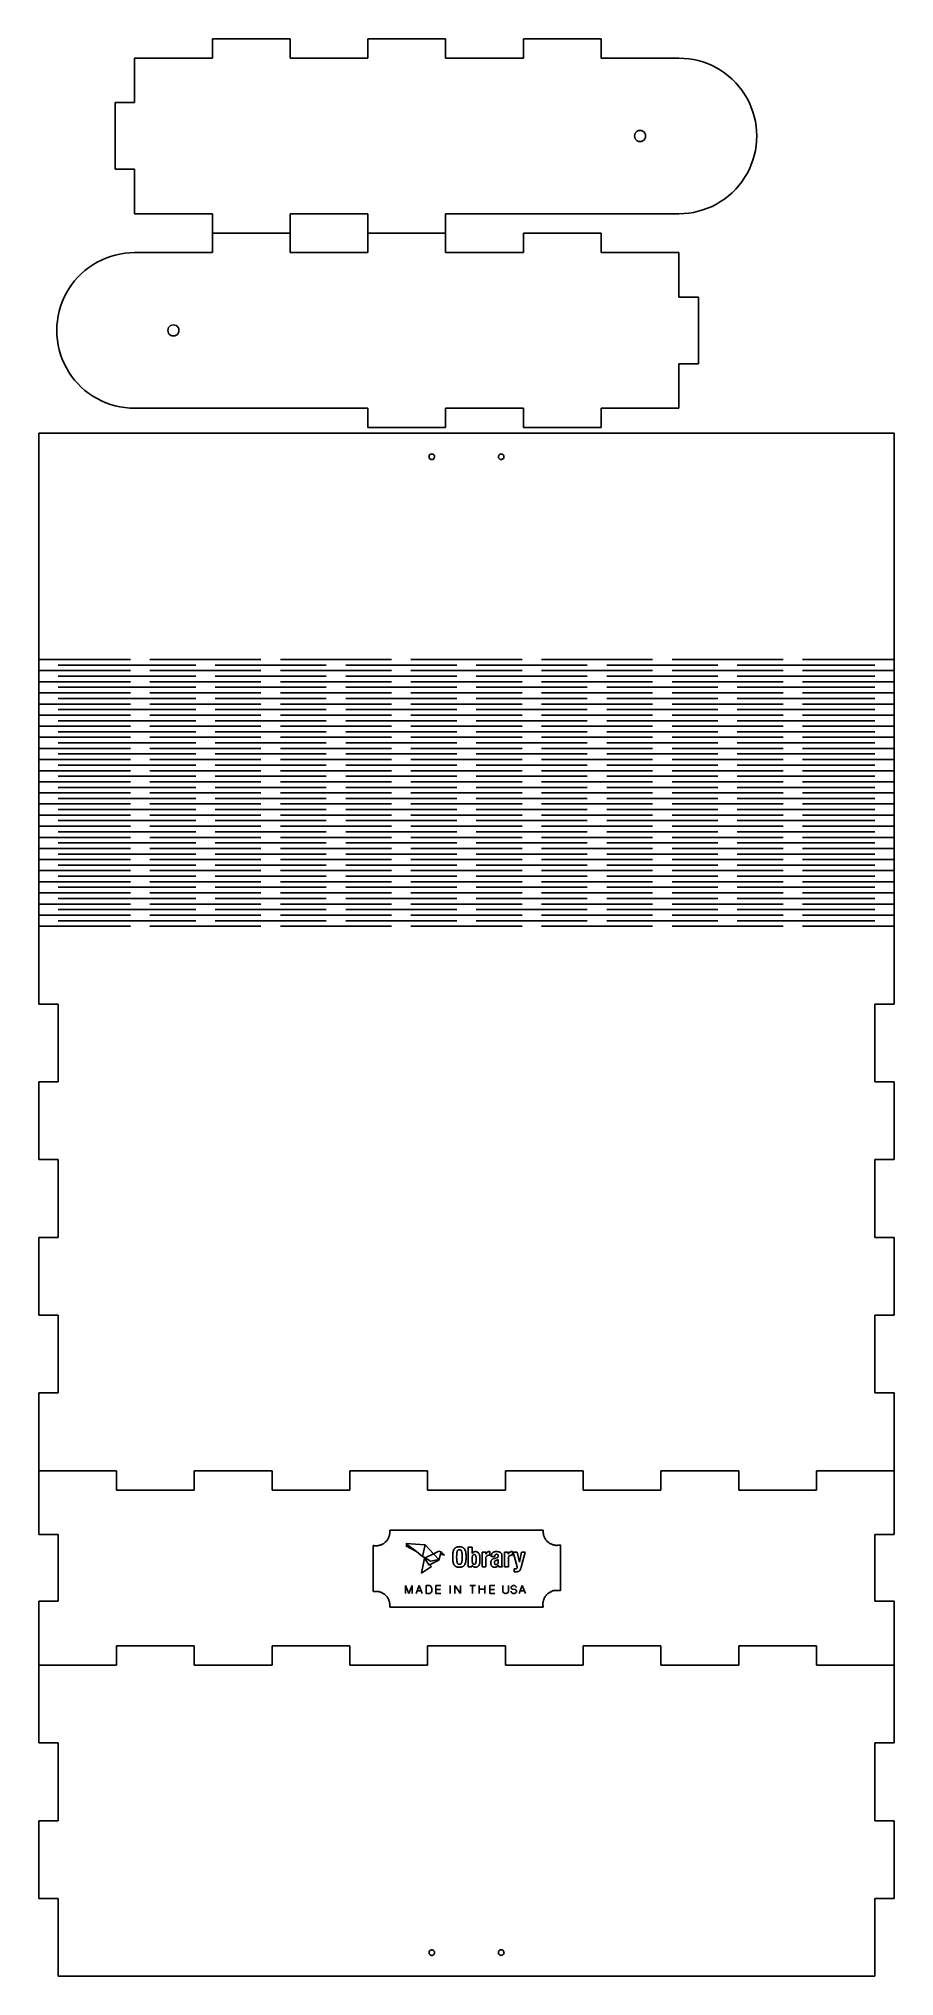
# Model space of a CAD drawing. Extents: x -122 to 122, y -277 to 277.
import ezdxf

# ---------------------------------------------------------------- set-up
doc = ezdxf.new("R2010")
doc.units = 0
doc.layers.get('0').update_dxf_attribs({"linetype": 'CONTINUOUS'})

msp = doc.modelspace()

# ---------------------------------------------------------------- linework, layer by layer
for p, q in [((16.27, 276.81), (38.49, 276.81)), ((38.49, 276.81), (38.49, 271.26)), ((-72.63, 276.81), (-50.41, 276.81)), ((-72.63, 276.81), (-72.63, 271.26)), ((-50.41, 276.81), (-50.41, 271.26)), ((-28.18, 276.81), (-5.96, 276.81)), ((-28.18, 276.81), (-28.18, 271.26)), ((-5.96, 276.81), (-5.96, 271.26)), ((16.27, 276.81), (16.27, 271.26)), ((-94.86, 271.26), (-94.86, 258.56)), ((-72.63, 271.26), (-94.86, 271.26)), ((-50.41, 271.26), (-28.18, 271.26)), ((-5.96, 271.26), (16.27, 271.26)), ((38.49, 271.26), (60.72, 271.26)), ((60.72, 271.26), (62.11, 271.21)), ((62.11, 271.21), (63.5, 271.08)), ((63.5, 271.08), (64.88, 270.86)), ((64.88, 270.86), (66.24, 270.56)), ((66.24, 270.56), (67.58, 270.17)), ((67.58, 270.17), (68.9, 269.7)), ((68.9, 269.7), (70.18, 269.14)), ((70.18, 269.14), (71.42, 268.51)), ((71.42, 268.51), (72.62, 267.8)), ((72.62, 267.8), (73.78, 267.01)), ((73.78, 267.01), (74.88, 266.16)), ((74.88, 266.16), (75.93, 265.23)), ((75.93, 265.23), (76.92, 264.25)), ((76.92, 264.25), (77.84, 263.2)), ((77.84, 263.2), (78.7, 262.1)), ((78.7, 262.1), (79.48, 260.94)), ((79.48, 260.94), (80.19, 259.74)), ((-94.86, 258.56), (-100.42, 258.56)), ((-100.42, 258.56), (-100.42, 239.51)), ((80.19, 259.74), (80.83, 258.49)), ((80.83, 258.49), (81.38, 257.21)), ((81.38, 257.21), (81.85, 255.9)), ((81.85, 255.9), (82.24, 254.56)), ((48.02, 249.03), (48.07, 249.44)), ((48.07, 249.44), (48.23, 249.83)), ((48.23, 249.83), (48.48, 250.15)), ((48.48, 250.15), (48.81, 250.41)), ((48.81, 250.41), (49.19, 250.57)), ((49.19, 250.57), (49.6, 250.62)), ((49.6, 250.62), (50.01, 250.57)), ((50.01, 250.57), (50.4, 250.41)), ((50.4, 250.41), (50.73, 250.15)), ((50.73, 250.15), (50.98, 249.83)), ((50.98, 249.83), (51.14, 249.44)), ((51.14, 249.44), (51.19, 249.03)), ((82.24, 254.56), (82.55, 253.2)), ((82.55, 253.2), (82.77, 251.82)), ((82.77, 251.82), (82.9, 250.43)), ((82.9, 250.43), (82.94, 249.03)), ((48.07, 248.62), (48.02, 249.03)), ((48.23, 248.24), (48.07, 248.62)), ((48.48, 247.91), (48.23, 248.24)), ((48.81, 247.66), (48.48, 247.91)), ((49.19, 247.5), (48.81, 247.66)), ((49.6, 247.44), (49.19, 247.5)), ((50.01, 247.5), (49.6, 247.44)), ((50.4, 247.66), (50.01, 247.5)), ((50.73, 247.91), (50.4, 247.66)), ((50.98, 248.24), (50.73, 247.91)), ((51.14, 248.62), (50.98, 248.24)), ((51.19, 249.03), (51.14, 248.62)), ((82.55, 244.87), (82.24, 243.5)), ((82.77, 246.25), (82.55, 244.87)), ((82.9, 247.64), (82.77, 246.25)), ((82.94, 249.03), (82.9, 247.64)), ((-100.42, 239.51), (-94.86, 239.51)), ((-94.86, 239.51), (-94.86, 226.81)), ((80.19, 238.32), (79.48, 237.12)), ((80.83, 239.57), (80.19, 238.32)), ((81.38, 240.85), (80.83, 239.57)), ((81.85, 242.16), (81.38, 240.85)), ((82.24, 243.5), (81.85, 242.16)), ((75.93, 232.83), (74.88, 231.91)), ((76.92, 233.82), (75.93, 232.83)), ((77.84, 234.86), (76.92, 233.82)), ((78.7, 235.97), (77.84, 234.86)), ((79.48, 237.12), (78.7, 235.97)), ((64.88, 227.2), (63.5, 226.98)), ((66.24, 227.5), (64.88, 227.2)), ((67.58, 227.89), (66.24, 227.5)), ((68.9, 228.37), (67.58, 227.89)), ((70.18, 228.92), (68.9, 228.37)), ((71.42, 229.56), (70.18, 228.92)), ((72.62, 230.27), (71.42, 229.56)), ((73.78, 231.05), (72.62, 230.27)), ((74.88, 231.91), (73.78, 231.05)), ((-72.63, 226.81), (-94.86, 226.81)), ((-72.63, 226.81), (-72.63, 221.25)), ((-50.41, 226.81), (-50.41, 221.25)), ((-28.18, 226.81), (-50.41, 226.81)), ((-28.18, 226.81), (-28.18, 221.25)), ((-5.96, 226.81), (-5.96, 221.25)), ((-5.96, 226.81), (60.72, 226.81)), ((62.11, 226.85), (60.72, 226.81)), ((63.5, 226.98), (62.11, 226.85)), ((-50.41, 221.25), (-72.63, 221.25)), ((-72.63, 221.25), (-72.63, 215.69)), ((-50.41, 221.25), (-50.41, 215.69)), ((-5.96, 221.25), (-28.18, 221.25)), ((-28.18, 221.25), (-28.18, 215.69)), ((-5.96, 221.25), (-5.96, 215.69)), ((16.27, 221.25), (16.27, 215.69)), ((38.49, 221.25), (16.27, 221.25)), ((38.49, 221.25), (38.49, 215.69)), ((-109.03, 210.59), (-110.07, 209.67)), ((-107.92, 211.45), (-109.03, 210.59)), ((-106.77, 212.23), (-107.92, 211.45)), ((-105.57, 212.95), (-106.77, 212.23)), ((-104.32, 213.58), (-105.57, 212.95)), ((-103.04, 214.13), (-104.32, 213.58)), ((-101.73, 214.61), (-103.04, 214.13)), ((-100.39, 215), (-101.73, 214.61)), ((-99.02, 215.3), (-100.39, 215)), ((-97.64, 215.52), (-99.02, 215.3)), ((-96.25, 215.65), (-97.64, 215.52)), ((-94.86, 215.69), (-96.25, 215.65)), ((-72.63, 215.69), (-94.86, 215.69)), ((-28.18, 215.69), (-50.41, 215.69)), ((16.27, 215.69), (-5.96, 215.69)), ((38.49, 215.69), (60.72, 215.69)), ((60.72, 215.69), (60.72, 202.99)), ((-113.62, 205.38), (-114.33, 204.18)), ((-112.84, 206.53), (-113.62, 205.38)), ((-111.98, 207.64), (-112.84, 206.53)), ((-111.06, 208.68), (-111.98, 207.64)), ((-110.07, 209.67), (-111.06, 208.68)), ((-116, 200.34), (-116.39, 199)), ((-115.52, 201.65), (-116, 200.34)), ((-114.97, 202.93), (-115.52, 201.65)), ((-114.33, 204.18), (-114.97, 202.93)), ((60.72, 202.99), (66.27, 202.99)), ((66.27, 202.99), (66.27, 183.94)), ((-117.04, 194.86), (-117.08, 193.47)), ((-116.91, 196.25), (-117.04, 194.86)), ((-116.69, 197.63), (-116.91, 196.25)), ((-116.39, 199), (-116.69, 197.63)), ((-85.28, 193.88), (-85.33, 193.47)), ((-85.12, 194.26), (-85.28, 193.88)), ((-84.87, 194.59), (-85.12, 194.26)), ((-84.54, 194.84), (-84.87, 194.59)), ((-84.16, 195), (-84.54, 194.84)), ((-83.75, 195.06), (-84.16, 195)), ((-83.34, 195), (-83.75, 195.06)), ((-82.95, 194.84), (-83.34, 195)), ((-82.62, 194.59), (-82.95, 194.84)), ((-82.37, 194.26), (-82.62, 194.59)), ((-82.21, 193.88), (-82.37, 194.26)), ((-82.16, 193.47), (-82.21, 193.88)), ((-117.08, 193.47), (-117.04, 192.07)), ((-117.04, 192.07), (-116.91, 190.68)), ((-116.91, 190.68), (-116.69, 189.3)), ((-116.69, 189.3), (-116.39, 187.94)), ((-85.33, 193.47), (-85.28, 193.06)), ((-85.28, 193.06), (-85.12, 192.68)), ((-85.12, 192.68), (-84.87, 192.35)), ((-84.87, 192.35), (-84.54, 192.09)), ((-84.54, 192.09), (-84.16, 191.94)), ((-84.16, 191.94), (-83.75, 191.88)), ((-83.75, 191.88), (-83.34, 191.94)), ((-83.34, 191.94), (-82.95, 192.09)), ((-82.95, 192.09), (-82.62, 192.35)), ((-82.62, 192.35), (-82.37, 192.68)), ((-82.37, 192.68), (-82.21, 193.06)), ((-82.21, 193.06), (-82.16, 193.47)), ((-116.39, 187.94), (-116, 186.6)), ((-116, 186.6), (-115.52, 185.29)), ((-115.52, 185.29), (-114.97, 184.01)), ((-114.97, 184.01), (-114.33, 182.76)), ((-114.33, 182.76), (-113.62, 181.56)), ((66.27, 183.94), (60.72, 183.94)), ((60.72, 183.94), (60.72, 171.24)), ((-113.62, 181.56), (-112.84, 180.41)), ((-112.84, 180.41), (-111.98, 179.3)), ((-111.98, 179.3), (-111.06, 178.26)), ((-111.06, 178.26), (-110.07, 177.27)), ((-110.07, 177.27), (-109.03, 176.34)), ((-109.03, 176.34), (-107.92, 175.49)), ((-107.92, 175.49), (-106.77, 174.7)), ((-106.77, 174.7), (-105.57, 173.99)), ((-105.57, 173.99), (-104.32, 173.36)), ((-104.32, 173.36), (-103.04, 172.8)), ((-103.04, 172.8), (-101.73, 172.33)), ((-101.73, 172.33), (-100.39, 171.94)), ((-100.39, 171.94), (-99.02, 171.64)), ((-99.02, 171.64), (-97.64, 171.42)), ((-97.64, 171.42), (-96.25, 171.29)), ((-96.25, 171.29), (-94.86, 171.24)), ((-28.18, 171.24), (-94.86, 171.24)), ((-28.18, 171.24), (-28.18, 165.69)), ((-5.96, 171.24), (16.27, 171.24)), ((-5.96, 171.24), (-5.96, 165.69)), ((16.27, 171.24), (16.27, 165.69)), ((38.49, 171.24), (60.72, 171.24)), ((38.49, 171.24), (38.49, 165.69)), ((-122.24, 164.12), (122.24, 164.12)), ((-122.24, 164.12), (-122.24, 1)), ((-28.18, 165.69), (-5.96, 165.69)), ((16.27, 165.69), (38.49, 165.69)), ((122.24, 164.12), (122.24, 1)), ((-10.71, 157.3), (-10.7, 157.51)), ((-10.67, 157.1), (-10.71, 157.3)), ((-10.7, 157.51), (-10.64, 157.71)), ((-10.57, 156.92), (-10.67, 157.1)), ((-10.64, 157.71), (-10.53, 157.88)), ((-10.44, 156.76), (-10.57, 156.92)), ((-10.53, 157.88), (-10.37, 158.02)), ((-10.26, 156.65), (-10.44, 156.76)), ((-10.37, 158.02), (-10.19, 158.12)), ((-10.06, 156.59), (-10.26, 156.65)), ((-10.19, 158.12), (-9.99, 158.16)), ((-9.86, 156.58), (-10.06, 156.59)), ((-9.99, 158.16), (-9.78, 158.15)), ((-9.65, 156.62), (-9.86, 156.58)), ((-9.78, 158.15), (-9.58, 158.09)), ((-9.47, 156.72), (-9.65, 156.62)), ((-9.58, 158.09), (-9.41, 157.97)), ((-9.32, 156.85), (-9.47, 156.72)), ((-9.41, 157.97), (-9.27, 157.82)), ((-9.2, 157.03), (-9.32, 156.85)), ((-9.27, 157.82), (-9.17, 157.64)), ((-9.14, 157.23), (-9.2, 157.03)), ((-9.17, 157.64), (-9.13, 157.43)), ((-9.13, 157.43), (-9.14, 157.23)), ((9.13, 157.46), (9.18, 157.66)), ((9.14, 157.26), (9.13, 157.46)), ((9.19, 157.06), (9.14, 157.26)), ((9.18, 157.66), (9.29, 157.84)), ((9.3, 156.88), (9.19, 157.06)), ((9.29, 157.84), (9.43, 157.99)), ((9.45, 156.73), (9.3, 156.88)), ((9.43, 157.99), (9.61, 158.1)), ((9.63, 156.63), (9.45, 156.73)), ((9.61, 158.1), (9.81, 158.15)), ((9.83, 156.58), (9.63, 156.63)), ((9.81, 158.15), (10.02, 158.16)), ((10.04, 156.58), (9.83, 156.58)), ((10.02, 158.16), (10.22, 158.11)), ((10.23, 156.64), (10.04, 156.58)), ((10.22, 158.11), (10.4, 158)), ((10.41, 156.74), (10.23, 156.64)), ((10.4, 158), (10.55, 157.86)), ((10.56, 156.89), (10.41, 156.74)), ((10.55, 157.86), (10.65, 157.68)), ((10.66, 157.07), (10.56, 156.89)), ((10.65, 157.68), (10.71, 157.48)), ((10.71, 157.27), (10.66, 157.07)), ((10.71, 157.48), (10.71, 157.27)), ((-122.24, 99.42), (-96.04, 99.42)), ((-122.24, 96.25), (-96.04, 96.25)), ((-109.14, 97.84), (-116.68, 97.84)), ((-109.14, 94.66), (-116.68, 94.66)), ((-109.14, 97.84), (-77.39, 97.84)), ((-109.14, 94.66), (-77.39, 94.66)), ((-90.49, 99.42), (-58.74, 99.42)), ((-90.49, 96.25), (-58.74, 96.25)), ((-71.83, 97.84), (-40.08, 97.84)), ((-71.83, 94.66), (-40.08, 94.66)), ((-53.18, 99.42), (-21.43, 99.42)), ((-53.18, 96.25), (-21.43, 96.25)), ((-34.53, 97.84), (-2.78, 97.84)), ((-34.53, 94.66), (-2.78, 94.66)), ((-15.87, 99.42), (15.88, 99.42)), ((-15.87, 96.25), (15.88, 96.25)), ((2.78, 97.84), (34.53, 97.84)), ((2.78, 94.66), (34.53, 94.66)), ((21.43, 99.42), (53.18, 99.42)), ((21.43, 96.25), (53.18, 96.25)), ((40.08, 97.84), (71.83, 97.84)), ((40.08, 94.66), (71.83, 94.66)), ((58.74, 99.42), (90.49, 99.42)), ((58.74, 96.25), (90.49, 96.25)), ((77.39, 97.84), (98.03, 97.84)), ((77.39, 94.66), (98.03, 94.66)), ((96.04, 99.42), (122.24, 99.42)), ((96.04, 96.25), (122.24, 96.25)), ((98.03, 97.84), (116.68, 97.84)), ((98.03, 94.66), (116.68, 94.66)), ((-122.24, 93.07), (-96.04, 93.07)), ((-122.24, 89.9), (-96.04, 89.9)), ((-109.14, 91.49), (-116.68, 91.49)), ((-109.14, 91.49), (-77.39, 91.49)), ((-90.49, 93.07), (-58.74, 93.07)), ((-90.49, 89.9), (-58.74, 89.9)), ((-71.83, 91.49), (-40.08, 91.49)), ((-53.18, 93.07), (-21.43, 93.07)), ((-53.18, 89.9), (-21.43, 89.9)), ((-34.53, 91.49), (-2.78, 91.49)), ((-15.87, 93.07), (15.88, 93.07)), ((-15.87, 89.9), (15.88, 89.9)), ((2.78, 91.49), (34.53, 91.49)), ((21.43, 93.07), (53.18, 93.07)), ((21.43, 89.9), (53.18, 89.9)), ((40.08, 91.49), (71.83, 91.49)), ((58.74, 93.07), (90.49, 93.07)), ((58.74, 89.9), (90.49, 89.9)), ((77.39, 91.49), (98.03, 91.49)), ((96.04, 93.07), (122.24, 93.07)), ((96.04, 89.9), (122.24, 89.9)), ((98.03, 91.49), (116.68, 91.49)), ((-122.24, 86.72), (-96.04, 86.72)), ((-122.24, 83.55), (-96.04, 83.55)), ((-109.14, 88.31), (-116.68, 88.31)), ((-109.14, 85.14), (-116.68, 85.14)), ((-109.14, 88.31), (-77.39, 88.31)), ((-109.14, 85.14), (-77.39, 85.14)), ((-90.49, 86.72), (-58.74, 86.72)), ((-90.49, 83.55), (-58.74, 83.55)), ((-71.83, 88.31), (-40.08, 88.31)), ((-71.83, 85.14), (-40.08, 85.14)), ((-53.18, 86.72), (-21.43, 86.72)), ((-53.18, 83.55), (-21.43, 83.55)), ((-34.53, 88.31), (-2.78, 88.31)), ((-34.53, 85.14), (-2.78, 85.14)), ((-15.87, 86.72), (15.88, 86.72)), ((-15.87, 83.55), (15.88, 83.55)), ((2.78, 88.31), (34.53, 88.31)), ((2.78, 85.14), (34.53, 85.14)), ((21.43, 86.72), (53.18, 86.72)), ((21.43, 83.55), (53.18, 83.55)), ((40.08, 88.31), (71.83, 88.31)), ((40.08, 85.14), (71.83, 85.14)), ((58.74, 86.72), (90.49, 86.72)), ((58.74, 83.55), (90.49, 83.55)), ((77.39, 88.31), (98.03, 88.31)), ((77.39, 85.14), (98.03, 85.14)), ((96.04, 86.72), (122.24, 86.72)), ((96.04, 83.55), (122.24, 83.55)), ((98.03, 88.31), (116.68, 88.31)), ((98.03, 85.14), (116.68, 85.14)), ((-122.24, 80.37), (-96.04, 80.37)), ((-109.14, 81.96), (-116.68, 81.96)), ((-109.14, 78.79), (-116.68, 78.79)), ((-109.14, 81.96), (-77.39, 81.96)), ((-109.14, 78.79), (-77.39, 78.79)), ((-90.49, 80.37), (-58.74, 80.37)), ((-71.83, 81.96), (-40.08, 81.96)), ((-71.83, 78.79), (-40.08, 78.79)), ((-53.18, 80.37), (-21.43, 80.37)), ((-34.53, 81.96), (-2.78, 81.96)), ((-34.53, 78.79), (-2.78, 78.79)), ((-15.87, 80.37), (15.88, 80.37)), ((2.78, 81.96), (34.53, 81.96)), ((2.78, 78.79), (34.53, 78.79)), ((21.43, 80.37), (53.18, 80.37)), ((40.08, 81.96), (71.83, 81.96)), ((40.08, 78.79), (71.83, 78.79)), ((58.74, 80.37), (90.49, 80.37)), ((77.39, 81.96), (98.03, 81.96)), ((77.39, 78.79), (98.03, 78.79)), ((96.04, 80.37), (122.24, 80.37)), ((98.03, 81.96), (116.68, 81.96)), ((98.03, 78.79), (116.68, 78.79)), ((-122.24, 77.2), (-96.04, 77.2)), ((-122.24, 74.02), (-96.04, 74.02)), ((-109.14, 75.61), (-116.68, 75.61)), ((-109.14, 72.44), (-116.68, 72.44)), ((-109.14, 75.61), (-77.39, 75.61)), ((-109.14, 72.44), (-77.39, 72.44)), ((-90.49, 77.2), (-58.74, 77.2)), ((-90.49, 74.02), (-58.74, 74.02)), ((-71.83, 75.61), (-40.08, 75.61)), ((-71.83, 72.44), (-40.08, 72.44)), ((-53.18, 77.2), (-21.43, 77.2)), ((-53.18, 74.02), (-21.43, 74.02)), ((-34.53, 75.61), (-2.78, 75.61)), ((-34.53, 72.44), (-2.78, 72.44)), ((-15.87, 77.2), (15.88, 77.2)), ((-15.87, 74.02), (15.88, 74.02)), ((2.78, 75.61), (34.53, 75.61)), ((2.78, 72.44), (34.53, 72.44)), ((21.43, 77.2), (53.18, 77.2)), ((21.43, 74.02), (53.18, 74.02)), ((40.08, 75.61), (71.83, 75.61)), ((40.08, 72.44), (71.83, 72.44)), ((58.74, 77.2), (90.49, 77.2)), ((58.74, 74.02), (90.49, 74.02)), ((77.39, 75.61), (98.03, 75.61)), ((77.39, 72.44), (98.03, 72.44)), ((96.04, 77.2), (122.24, 77.2)), ((96.04, 74.02), (122.24, 74.02)), ((98.03, 75.61), (116.68, 75.61)), ((98.03, 72.44), (116.68, 72.44)), ((-122.24, 70.85), (-96.04, 70.85)), ((-122.24, 67.67), (-96.04, 67.67)), ((-109.14, 69.26), (-116.68, 69.26)), ((-109.14, 69.26), (-77.39, 69.26)), ((-90.49, 70.85), (-58.74, 70.85)), ((-90.49, 67.67), (-58.74, 67.67)), ((-71.83, 69.26), (-40.08, 69.26)), ((-53.18, 70.85), (-21.43, 70.85)), ((-53.18, 67.67), (-21.43, 67.67)), ((-34.53, 69.26), (-2.78, 69.26)), ((-15.87, 70.85), (15.88, 70.85)), ((-15.87, 67.67), (15.88, 67.67)), ((2.78, 69.26), (34.53, 69.26)), ((21.43, 70.85), (53.18, 70.85)), ((21.43, 67.67), (53.18, 67.67)), ((40.08, 69.26), (71.83, 69.26)), ((58.74, 70.85), (90.49, 70.85)), ((58.74, 67.67), (90.49, 67.67)), ((77.39, 69.26), (98.03, 69.26)), ((96.04, 70.85), (122.24, 70.85)), ((96.04, 67.67), (122.24, 67.67)), ((98.03, 69.26), (116.68, 69.26)), ((-122.24, 64.5), (-96.04, 64.5)), ((-122.24, 61.32), (-96.04, 61.32)), ((-109.14, 66.09), (-116.68, 66.09)), ((-109.14, 62.91), (-116.68, 62.91)), ((-109.14, 66.09), (-77.39, 66.09)), ((-109.14, 62.91), (-77.39, 62.91)), ((-90.49, 64.5), (-58.74, 64.5)), ((-90.49, 61.32), (-58.74, 61.32)), ((-71.83, 66.09), (-40.08, 66.09)), ((-71.83, 62.91), (-40.08, 62.91)), ((-53.18, 64.5), (-21.43, 64.5)), ((-53.18, 61.32), (-21.43, 61.32)), ((-34.53, 66.09), (-2.78, 66.09)), ((-34.53, 62.91), (-2.78, 62.91)), ((-15.87, 64.5), (15.88, 64.5)), ((-15.87, 61.32), (15.88, 61.32)), ((2.78, 66.09), (34.53, 66.09)), ((2.78, 62.91), (34.53, 62.91)), ((21.43, 64.5), (53.18, 64.5)), ((21.43, 61.32), (53.18, 61.32)), ((40.08, 66.09), (71.83, 66.09)), ((40.08, 62.91), (71.83, 62.91)), ((58.74, 64.5), (90.49, 64.5)), ((58.74, 61.32), (90.49, 61.32)), ((77.39, 66.09), (98.03, 66.09)), ((77.39, 62.91), (98.03, 62.91)), ((96.04, 64.5), (122.24, 64.5)), ((96.04, 61.32), (122.24, 61.32)), ((98.03, 66.09), (116.68, 66.09)), ((98.03, 62.91), (116.68, 62.91)), ((-122.24, 58.15), (-96.04, 58.15)), ((-109.14, 59.74), (-116.68, 59.74)), ((-109.14, 56.56), (-116.68, 56.56)), ((-109.14, 59.74), (-77.39, 59.74)), ((-109.14, 56.56), (-77.39, 56.56)), ((-90.49, 58.15), (-58.74, 58.15)), ((-71.83, 59.74), (-40.08, 59.74)), ((-71.83, 56.56), (-40.08, 56.56)), ((-53.18, 58.15), (-21.43, 58.15)), ((-34.53, 59.74), (-2.78, 59.74)), ((-34.53, 56.56), (-2.78, 56.56)), ((-15.87, 58.15), (15.88, 58.15)), ((2.78, 59.74), (34.53, 59.74)), ((2.78, 56.56), (34.53, 56.56)), ((21.43, 58.15), (53.18, 58.15)), ((40.08, 59.74), (71.83, 59.74)), ((40.08, 56.56), (71.83, 56.56)), ((58.74, 58.15), (90.49, 58.15)), ((77.39, 59.74), (98.03, 59.74)), ((77.39, 56.56), (98.03, 56.56)), ((96.04, 58.15), (122.24, 58.15)), ((98.03, 59.74), (116.68, 59.74)), ((98.03, 56.56), (116.68, 56.56)), ((-122.24, 54.97), (-96.04, 54.97)), ((-122.24, 51.8), (-96.04, 51.8)), ((-109.14, 53.39), (-116.68, 53.39)), ((-109.14, 50.21), (-116.68, 50.21)), ((-109.14, 53.39), (-77.39, 53.39)), ((-109.14, 50.21), (-77.39, 50.21)), ((-90.49, 54.97), (-58.74, 54.97)), ((-90.49, 51.8), (-58.74, 51.8)), ((-71.83, 53.39), (-40.08, 53.39)), ((-71.83, 50.21), (-40.08, 50.21)), ((-53.18, 54.97), (-21.43, 54.97)), ((-53.18, 51.8), (-21.43, 51.8)), ((-34.53, 53.39), (-2.78, 53.39)), ((-34.53, 50.21), (-2.78, 50.21)), ((-15.87, 54.97), (15.88, 54.97)), ((-15.87, 51.8), (15.88, 51.8)), ((2.78, 53.39), (34.53, 53.39)), ((2.78, 50.21), (34.53, 50.21)), ((21.43, 54.97), (53.18, 54.97)), ((21.43, 51.8), (53.18, 51.8)), ((40.08, 53.39), (71.83, 53.39)), ((40.08, 50.21), (71.83, 50.21)), ((58.74, 54.97), (90.49, 54.97)), ((58.74, 51.8), (90.49, 51.8)), ((77.39, 53.39), (98.03, 53.39)), ((77.39, 50.21), (98.03, 50.21)), ((96.04, 54.97), (122.24, 54.97)), ((96.04, 51.8), (122.24, 51.8)), ((98.03, 53.39), (116.68, 53.39)), ((98.03, 50.21), (116.68, 50.21)), ((-122.24, 48.62), (-96.04, 48.62)), ((-122.24, 45.45), (-96.04, 45.45)), ((-109.14, 47.04), (-116.68, 47.04)), ((-109.14, 47.04), (-77.39, 47.04)), ((-90.49, 48.62), (-58.74, 48.62)), ((-90.49, 45.45), (-58.74, 45.45)), ((-71.83, 47.04), (-40.08, 47.04)), ((-53.18, 48.62), (-21.43, 48.62)), ((-53.18, 45.45), (-21.43, 45.45)), ((-34.53, 47.04), (-2.78, 47.04)), ((-15.87, 48.62), (15.88, 48.62)), ((-15.87, 45.45), (15.88, 45.45)), ((2.78, 47.04), (34.53, 47.04)), ((21.43, 48.62), (53.18, 48.62)), ((21.43, 45.45), (53.18, 45.45)), ((40.08, 47.04), (71.83, 47.04)), ((58.74, 48.62), (90.49, 48.62)), ((58.74, 45.45), (90.49, 45.45)), ((77.39, 47.04), (98.03, 47.04)), ((96.04, 48.62), (122.24, 48.62)), ((96.04, 45.45), (122.24, 45.45)), ((98.03, 47.04), (116.68, 47.04)), ((-122.24, 42.27), (-96.04, 42.27)), ((-122.24, 39.1), (-96.04, 39.1)), ((-109.14, 43.86), (-116.68, 43.86)), ((-109.14, 40.69), (-116.68, 40.69)), ((-109.14, 43.86), (-77.39, 43.86)), ((-109.14, 40.69), (-77.39, 40.69)), ((-90.49, 42.27), (-58.74, 42.27)), ((-90.49, 39.1), (-58.74, 39.1)), ((-71.83, 43.86), (-40.08, 43.86)), ((-71.83, 40.69), (-40.08, 40.69)), ((-53.18, 42.27), (-21.43, 42.27)), ((-53.18, 39.1), (-21.43, 39.1)), ((-34.53, 43.86), (-2.78, 43.86)), ((-34.53, 40.69), (-2.78, 40.69)), ((-15.87, 42.27), (15.88, 42.27)), ((-15.87, 39.1), (15.88, 39.1)), ((2.78, 43.86), (34.53, 43.86)), ((2.78, 40.69), (34.53, 40.69)), ((21.43, 42.27), (53.18, 42.27)), ((21.43, 39.1), (53.18, 39.1)), ((40.08, 43.86), (71.83, 43.86)), ((40.08, 40.69), (71.83, 40.69)), ((58.74, 42.27), (90.49, 42.27)), ((58.74, 39.1), (90.49, 39.1)), ((77.39, 43.86), (98.03, 43.86)), ((77.39, 40.69), (98.03, 40.69)), ((96.04, 42.27), (122.24, 42.27)), ((96.04, 39.1), (122.24, 39.1)), ((98.03, 43.86), (116.68, 43.86)), ((98.03, 40.69), (116.68, 40.69)), ((-122.24, 35.92), (-96.04, 35.92)), ((-109.14, 37.51), (-116.68, 37.51)), ((-109.14, 34.34), (-116.68, 34.34)), ((-109.14, 37.51), (-77.39, 37.51)), ((-109.14, 34.34), (-77.39, 34.34)), ((-90.49, 35.92), (-58.74, 35.92)), ((-71.83, 37.51), (-40.08, 37.51)), ((-71.83, 34.34), (-40.08, 34.34)), ((-53.18, 35.92), (-21.43, 35.92)), ((-34.53, 37.51), (-2.78, 37.51)), ((-34.53, 34.34), (-2.78, 34.34)), ((-15.87, 35.92), (15.88, 35.92)), ((2.78, 37.51), (34.53, 37.51)), ((2.78, 34.34), (34.53, 34.34)), ((21.43, 35.92), (53.18, 35.92)), ((40.08, 37.51), (71.83, 37.51)), ((40.08, 34.34), (71.83, 34.34)), ((58.74, 35.92), (90.49, 35.92)), ((77.39, 37.51), (98.03, 37.51)), ((77.39, 34.34), (98.03, 34.34)), ((96.04, 35.92), (122.24, 35.92)), ((98.03, 37.51), (116.68, 37.51)), ((98.03, 34.34), (116.68, 34.34)), ((-122.24, 32.75), (-96.04, 32.75)), ((-122.24, 29.57), (-96.04, 29.57)), ((-109.14, 31.16), (-116.68, 31.16)), ((-109.14, 27.99), (-116.68, 27.99)), ((-109.14, 31.16), (-77.39, 31.16)), ((-109.14, 27.99), (-77.39, 27.99)), ((-90.49, 32.75), (-58.74, 32.75)), ((-90.49, 29.57), (-58.74, 29.57)), ((-71.83, 31.16), (-40.08, 31.16)), ((-71.83, 27.99), (-40.08, 27.99)), ((-53.18, 32.75), (-21.43, 32.75)), ((-53.18, 29.57), (-21.43, 29.57)), ((-34.53, 31.16), (-2.78, 31.16)), ((-34.53, 27.99), (-2.78, 27.99)), ((-15.87, 32.75), (15.88, 32.75)), ((-15.87, 29.57), (15.88, 29.57)), ((2.78, 31.16), (34.53, 31.16)), ((2.78, 27.99), (34.53, 27.99)), ((21.43, 32.75), (53.18, 32.75)), ((21.43, 29.57), (53.18, 29.57)), ((40.08, 31.16), (71.83, 31.16)), ((40.08, 27.99), (71.83, 27.99)), ((58.74, 32.75), (90.49, 32.75)), ((58.74, 29.57), (90.49, 29.57)), ((77.39, 31.16), (98.03, 31.16)), ((77.39, 27.99), (98.03, 27.99)), ((96.04, 32.75), (122.24, 32.75)), ((96.04, 29.57), (122.24, 29.57)), ((98.03, 31.16), (116.68, 31.16)), ((98.03, 27.99), (116.68, 27.99)), ((-122.24, 26.4), (-96.04, 26.4)), ((-122.24, 23.22), (-96.04, 23.22)), ((-109.14, 24.81), (-116.68, 24.81)), ((-109.14, 24.81), (-77.39, 24.81)), ((-90.49, 26.4), (-58.74, 26.4)), ((-90.49, 23.22), (-58.74, 23.22)), ((-71.83, 24.81), (-40.08, 24.81)), ((-53.18, 26.4), (-21.43, 26.4)), ((-53.18, 23.22), (-21.43, 23.22)), ((-34.53, 24.81), (-2.78, 24.81)), ((-15.87, 26.4), (15.88, 26.4)), ((-15.87, 23.22), (15.88, 23.22)), ((2.78, 24.81), (34.53, 24.81)), ((21.43, 26.4), (53.18, 26.4)), ((21.43, 23.22), (53.18, 23.22)), ((40.08, 24.81), (71.83, 24.81)), ((58.74, 26.4), (90.49, 26.4)), ((58.74, 23.22), (90.49, 23.22)), ((77.39, 24.81), (98.03, 24.81)), ((96.04, 26.4), (122.24, 26.4)), ((96.04, 23.22), (122.24, 23.22)), ((98.03, 24.81), (116.68, 24.81)), ((-122.24, 1), (-116.68, 1)), ((-116.68, -21.23), (-116.68, 1)), ((116.68, 1), (122.24, 1)), ((116.68, 1), (116.68, -21.23)), ((-122.24, -43.45), (-122.24, -21.23)), ((-122.24, -21.23), (-116.68, -21.23)), ((116.68, -21.23), (122.24, -21.23)), ((122.24, -21.23), (122.24, -43.45)), ((-122.24, -43.45), (-116.68, -43.45)), ((-116.68, -65.68), (-116.68, -43.45)), ((116.68, -43.45), (116.68, -65.68)), ((116.68, -43.45), (122.24, -43.45)), ((-122.24, -65.68), (-116.68, -65.68)), ((-122.24, -87.9), (-122.24, -65.68)), ((116.68, -65.68), (122.24, -65.68)), ((122.24, -65.68), (122.24, -87.9)), ((-122.24, -87.9), (-116.68, -87.9)), ((-116.68, -110.13), (-116.68, -87.9)), ((116.68, -87.9), (122.24, -87.9)), ((116.68, -87.9), (116.68, -110.13)), ((-122.24, -132.35), (-122.24, -110.13)), ((-122.24, -110.13), (-116.68, -110.13)), ((116.68, -110.13), (122.24, -110.13)), ((122.24, -110.13), (122.24, -132.35)), ((-122.24, -132.35), (-100.01, -132.35)), ((-122.24, -132.35), (-122.24, -150.61)), ((-100.01, -132.35), (-100.01, -137.91)), ((-77.79, -132.35), (-77.79, -137.91)), ((-77.79, -132.35), (-55.56, -132.35)), ((-55.56, -137.91), (-55.56, -132.35)), ((-33.34, -132.35), (-33.34, -137.91)), ((-33.34, -132.35), (-11.11, -132.35)), ((-11.11, -132.35), (-11.11, -137.91)), ((11.11, -132.35), (11.11, -137.91)), ((11.11, -132.35), (33.34, -132.35)), ((33.34, -132.35), (33.34, -137.91)), ((55.56, -132.35), (55.56, -137.91)), ((55.56, -132.35), (77.79, -132.35)), ((77.79, -132.35), (77.79, -137.91)), ((100.01, -132.35), (100.01, -137.91)), ((122.24, -132.35), (100.01, -132.35)), ((122.24, -132.35), (122.24, -150.61)), ((-77.79, -137.91), (-100.01, -137.91)), ((-33.34, -137.91), (-55.56, -137.91)), ((11.11, -137.91), (-11.11, -137.91)), ((55.56, -137.91), (33.34, -137.91)), ((100.01, -137.91), (77.79, -137.91)), ((-21.92, -149.59), (-21.95, -149.32)), ((-21.95, -149.32), (21.95, -149.32)), ((21.95, -149.32), (21.93, -149.53)), ((-116.68, -150.61), (-122.24, -150.61)), ((-116.68, -150.61), (-116.68, -169.66)), ((-26.64, -153.73), (-26.45, -153.76)), ((-26.64, -166.92), (-26.64, -153.73)), ((-26.45, -153.76), (-26.26, -153.79)), ((-26.26, -153.79), (-26.06, -153.8)), ((-26.06, -153.8), (-25.86, -153.81)), ((-25.86, -153.81), (-25.66, -153.8)), ((-25.66, -153.8), (-25.46, -153.79)), ((-25.46, -153.79), (-25.26, -153.76)), ((-25.26, -153.76), (-25.06, -153.73)), ((-25.06, -153.73), (-24.87, -153.68)), ((-24.87, -153.68), (-24.69, -153.63)), ((-24.69, -153.63), (-24.5, -153.57)), ((-24.5, -153.57), (-24.32, -153.5)), ((-24.32, -153.5), (-24.15, -153.42)), ((-24.15, -153.42), (-23.98, -153.33)), ((-23.98, -153.33), (-23.81, -153.24)), ((-23.81, -153.24), (-23.65, -153.13)), ((-23.65, -153.13), (-23.5, -153.02)), ((-23.5, -153.02), (-23.35, -152.91)), ((-23.35, -152.91), (-23.21, -152.78)), ((-23.21, -152.78), (-23.07, -152.65)), ((-23.07, -152.65), (-22.94, -152.52)), ((-22.94, -152.52), (-22.81, -152.37)), ((-22.81, -152.37), (-22.7, -152.22)), ((-22.7, -152.22), (-22.59, -152.07)), ((-22.59, -152.07), (-22.48, -151.91)), ((-22.48, -151.91), (-22.39, -151.74)), ((-22.39, -151.74), (-22.3, -151.57)), ((-22.3, -151.57), (-22.22, -151.4)), ((-22.22, -151.4), (-22.15, -151.22)), ((-22.15, -151.22), (-22.09, -151.04)), ((-22.09, -151.04), (-22.04, -150.85)), ((-22.04, -150.85), (-21.99, -150.66)), ((-21.99, -150.66), (-21.96, -150.46)), ((-21.96, -150.46), (-21.93, -150.27)), ((-21.93, -150.27), (-21.92, -150.07)), ((-21.91, -149.86), (-21.92, -149.59)), ((-21.92, -150.07), (-21.91, -149.86)), ((-17.35, -153.78), (-14.31, -155.49)), ((-16.52, -153.78), (-17.35, -153.78)), ((-11.85, -153.52), (-17.31, -153.16)), ((-17.31, -153.16), (-16.52, -153.78)), ((-16.52, -153.78), (-14.31, -155.49)), ((-11.85, -153.52), (-12.54, -156.86)), ((-9.43, -156.1), (-11.85, -153.52)), ((-3.72, -155.12), (-3.63, -154.91)), ((-3.63, -154.91), (-3.58, -154.82)), ((-3.58, -154.82), (-3.52, -154.73)), ((-3.52, -154.73), (-3.46, -154.64)), ((-3.46, -154.64), (-3.39, -154.56)), ((-3.39, -154.56), (-3.32, -154.49)), ((-3.32, -154.49), (-3.23, -154.42)), ((-3.23, -154.42), (-3.15, -154.36)), ((-3.15, -154.36), (-3.05, -154.31)), ((-3.05, -154.31), (-2.95, -154.26)), ((-2.95, -154.26), (-2.84, -154.21)), ((-2.84, -154.21), (-2.73, -154.18)), ((-2.73, -154.18), (-2.61, -154.15)), ((-2.61, -154.15), (-2.48, -154.12)), ((-2.48, -154.12), (-2.34, -154.1)), ((-2.36, -154.99), (-2.44, -155.04)), ((-2.26, -154.95), (-2.36, -154.99)), ((-2.34, -154.1), (-2.19, -154.09)), ((-2.15, -154.93), (-2.26, -154.95)), ((-2.19, -154.09), (-2.03, -154.09)), ((-2.03, -154.93), (-2.15, -154.93)), ((-2.03, -154.09), (-1.88, -154.09)), ((-1.92, -154.93), (-2.03, -154.93)), ((-1.81, -154.95), (-1.92, -154.93)), ((-1.88, -154.09), (-1.73, -154.1)), ((-1.71, -154.99), (-1.81, -154.95)), ((-1.73, -154.1), (-1.59, -154.12)), ((-1.63, -155.04), (-1.71, -154.99)), ((-1.59, -154.12), (-1.46, -154.15)), ((-1.46, -154.15), (-1.34, -154.18)), ((-1.34, -154.18), (-1.22, -154.21)), ((-1.22, -154.21), (-1.12, -154.26)), ((-1.12, -154.26), (-1.02, -154.31)), ((-1.02, -154.31), (-0.92, -154.36)), ((-0.92, -154.36), (-0.83, -154.42)), ((-0.83, -154.42), (-0.75, -154.49)), ((-0.75, -154.49), (-0.68, -154.56)), ((-0.68, -154.56), (-0.61, -154.64)), ((-0.61, -154.64), (-0.55, -154.73)), ((-0.55, -154.73), (-0.49, -154.82)), ((-0.49, -154.82), (-0.44, -154.91)), ((-0.44, -154.91), (-0.35, -155.12)), ((0.52, -154.2), (1.61, -154.2)), ((0.52, -159.83), (0.52, -154.2)), ((1.61, -154.2), (1.61, -155.98)), ((21.93, -149.53), (21.93, -149.75)), ((21.93, -149.75), (21.93, -149.95)), ((21.93, -149.95), (21.95, -150.15)), ((21.95, -150.15), (21.97, -150.35)), ((21.97, -150.35), (22.01, -150.54)), ((22.01, -150.54), (22.05, -150.73)), ((22.05, -150.73), (22.11, -150.92)), ((22.11, -150.92), (22.17, -151.1)), ((22.17, -151.1), (22.24, -151.28)), ((22.24, -151.28), (22.32, -151.46)), ((22.32, -151.46), (22.4, -151.63)), ((22.4, -151.63), (22.5, -151.79)), ((22.5, -151.79), (22.6, -151.95)), ((22.6, -151.95), (22.71, -152.11)), ((22.71, -152.11), (22.83, -152.26)), ((22.83, -152.26), (22.95, -152.4)), ((22.95, -152.4), (23.08, -152.54)), ((23.08, -152.54), (23.22, -152.67)), ((23.22, -152.67), (23.36, -152.79)), ((23.36, -152.79), (23.51, -152.91)), ((23.51, -152.91), (23.67, -153.02)), ((23.67, -153.02), (23.83, -153.12)), ((23.83, -153.12), (23.99, -153.22)), ((23.99, -153.22), (24.16, -153.3)), ((24.16, -153.3), (24.34, -153.38)), ((24.34, -153.38), (24.52, -153.45)), ((24.52, -153.45), (24.7, -153.52)), ((24.7, -153.52), (24.89, -153.57)), ((24.89, -153.57), (25.08, -153.61)), ((25.08, -153.61), (25.27, -153.65)), ((25.27, -153.65), (25.47, -153.67)), ((25.47, -153.67), (25.67, -153.69)), ((25.67, -153.69), (25.87, -153.69)), ((25.87, -153.69), (26.13, -153.68)), ((26.13, -153.68), (26.37, -153.66)), ((26.37, -153.66), (26.62, -153.62)), ((26.62, -153.62), (26.86, -153.57)), ((26.86, -153.57), (26.86, -166.7)), ((116.68, -169.66), (116.68, -150.61)), ((122.24, -150.61), (116.68, -150.61)), ((-14.31, -155.49), (-12.54, -156.86)), ((-11.98, -157.35), (-12.87, -161.67)), ((-12.87, -161.67), (-10, -159.77)), ((-12.54, -156.86), (-11.82, -157.27)), ((-11.82, -157.27), (-11.98, -157.35)), ((-11.98, -157.35), (-10.67, -159.34)), ((-9.43, -156.1), (-11.82, -157.27)), ((-11.82, -157.27), (-10.27, -158.17)), ((-10.67, -159.34), (-10.46, -159.22)), ((-10.46, -159.22), (-10.41, -159.19)), ((-10, -159.77), (-10.46, -159.22)), ((-10.41, -159.19), (-7.89, -157.91)), ((-10.27, -158.17), (-7.91, -157.72)), ((-7.9, -155.34), (-9.43, -156.1)), ((-7.91, -157.72), (-9.43, -156.1)), ((-7.26, -155.55), (-7.9, -155.34)), ((-7.89, -157.91), (-7.46, -156.25)), ((-7.26, -155.55), (-7.46, -156.25)), ((-7.46, -156.25), (-6.27, -156.46)), ((-6.27, -156.46), (-7.26, -155.55)), ((-3.95, -156.7), (-3.94, -156.4)), ((-3.95, -157.02), (-3.95, -156.7)), ((-3.95, -157.33), (-3.95, -157.02)), ((-3.94, -157.63), (-3.95, -157.33)), ((-3.94, -156.4), (-3.92, -156.11)), ((-3.92, -157.92), (-3.94, -157.63)), ((-3.92, -156.11), (-3.89, -155.84)), ((-3.89, -158.2), (-3.92, -157.92)), ((-3.89, -155.84), (-3.85, -155.58)), ((-3.85, -158.45), (-3.89, -158.2)), ((-3.85, -155.58), (-3.79, -155.34)), ((-3.79, -158.7), (-3.85, -158.45)), ((-3.79, -155.34), (-3.72, -155.12)), ((-3.72, -158.92), (-3.79, -158.7)), ((-3.63, -159.12), (-3.72, -158.92)), ((-3.58, -159.22), (-3.63, -159.12)), ((-3.52, -159.31), (-3.58, -159.22)), ((-3.46, -159.39), (-3.52, -159.31)), ((-3.39, -159.47), (-3.46, -159.39)), ((-3.32, -159.54), (-3.39, -159.47)), ((-3.23, -159.61), (-3.32, -159.54)), ((-3.15, -159.67), (-3.23, -159.61)), ((-3.05, -159.73), (-3.15, -159.67)), ((-2.95, -159.78), (-3.05, -159.73)), ((-2.84, -159.82), (-2.95, -159.78)), ((-2.73, -159.86), (-2.84, -159.82)), ((-2.81, -156.49), (-2.82, -157.02)), ((-2.82, -157.02), (-2.81, -157.54)), ((-2.79, -156.05), (-2.81, -156.49)), ((-2.81, -157.54), (-2.79, -157.98)), ((-2.77, -155.86), (-2.79, -156.05)), ((-2.79, -157.98), (-2.77, -158.17)), ((-2.75, -155.69), (-2.77, -155.86)), ((-2.77, -158.17), (-2.75, -158.34)), ((-2.71, -155.54), (-2.75, -155.69)), ((-2.75, -158.34), (-2.71, -158.5)), ((-2.61, -159.89), (-2.73, -159.86)), ((-2.68, -155.41), (-2.71, -155.54)), ((-2.71, -158.5), (-2.68, -158.63)), ((-2.63, -155.29), (-2.68, -155.41)), ((-2.68, -158.63), (-2.63, -158.75)), ((-2.58, -155.19), (-2.63, -155.29)), ((-2.63, -158.75), (-2.58, -158.85)), ((-2.48, -159.91), (-2.61, -159.89)), ((-2.51, -155.11), (-2.58, -155.19)), ((-2.58, -158.85), (-2.51, -158.93)), ((-2.44, -155.04), (-2.51, -155.11)), ((-2.51, -158.93), (-2.44, -158.99)), ((-2.34, -159.93), (-2.48, -159.91)), ((-2.44, -158.99), (-2.36, -159.04)), ((-2.36, -159.04), (-2.26, -159.08)), ((-2.19, -159.94), (-2.34, -159.93)), ((-2.26, -159.08), (-2.15, -159.1)), ((-2.03, -159.94), (-2.19, -159.94)), ((-2.15, -159.1), (-2.03, -159.11)), ((-2.03, -159.11), (-1.92, -159.1)), ((-1.88, -159.94), (-2.03, -159.94)), ((-1.92, -159.1), (-1.81, -159.08)), ((-1.73, -159.93), (-1.88, -159.94)), ((-1.81, -159.08), (-1.71, -159.04)), ((-1.59, -159.91), (-1.73, -159.93)), ((-1.71, -159.04), (-1.63, -158.99)), ((-1.56, -155.11), (-1.63, -155.04)), ((-1.63, -158.99), (-1.56, -158.93)), ((-1.46, -159.89), (-1.59, -159.91)), ((-1.49, -155.19), (-1.56, -155.11)), ((-1.56, -158.93), (-1.49, -158.85)), ((-1.44, -155.29), (-1.49, -155.19)), ((-1.49, -158.85), (-1.44, -158.75)), ((-1.34, -159.86), (-1.46, -159.89)), ((-1.39, -155.41), (-1.44, -155.29)), ((-1.44, -158.75), (-1.39, -158.63)), ((-1.35, -155.54), (-1.39, -155.41)), ((-1.39, -158.63), (-1.35, -158.5)), ((-1.32, -155.69), (-1.35, -155.54)), ((-1.35, -158.5), (-1.32, -158.34)), ((-1.22, -159.82), (-1.34, -159.86)), ((-1.3, -155.86), (-1.32, -155.69)), ((-1.32, -158.34), (-1.3, -158.17)), ((-1.28, -156.05), (-1.3, -155.86)), ((-1.3, -158.17), (-1.28, -157.98)), ((-1.26, -156.49), (-1.28, -156.05)), ((-1.28, -157.98), (-1.26, -157.54)), ((-1.25, -157.02), (-1.26, -156.49)), ((-1.26, -157.54), (-1.25, -157.02)), ((-1.12, -159.78), (-1.22, -159.82)), ((-1.02, -159.73), (-1.12, -159.78)), ((-0.92, -159.67), (-1.02, -159.73)), ((-0.83, -159.61), (-0.92, -159.67)), ((-0.75, -159.54), (-0.83, -159.61)), ((-0.68, -159.47), (-0.75, -159.54)), ((-0.61, -159.39), (-0.68, -159.47)), ((-0.55, -159.31), (-0.61, -159.39)), ((-0.49, -159.22), (-0.55, -159.31)), ((-0.44, -159.12), (-0.49, -159.22)), ((-0.35, -158.92), (-0.44, -159.12)), ((-0.35, -155.12), (-0.27, -155.34)), ((-0.27, -158.7), (-0.35, -158.92)), ((-0.27, -155.34), (-0.22, -155.58)), ((-0.22, -158.45), (-0.27, -158.7)), ((-0.22, -155.58), (-0.18, -155.84)), ((-0.18, -158.2), (-0.22, -158.45)), ((-0.18, -155.84), (-0.15, -156.11)), ((-0.15, -157.92), (-0.18, -158.2)), ((-0.15, -156.11), (-0.13, -156.4)), ((-0.13, -157.63), (-0.15, -157.92)), ((-0.13, -156.4), (-0.12, -156.7)), ((-0.12, -157.33), (-0.13, -157.63)), ((-0.12, -156.7), (-0.12, -157.02)), ((-0.12, -157.02), (-0.12, -157.33)), ((1.56, -159.83), (0.52, -159.83)), ((1.58, -159.38), (1.56, -159.83)), ((1.67, -159.52), (1.58, -159.38)), ((1.61, -155.98), (1.71, -155.86)), ((1.62, -157.39), (1.61, -157.71)), ((1.61, -157.71), (1.62, -158.04)), ((1.63, -157.1), (1.62, -157.39)), ((1.62, -158.04), (1.63, -158.32)), ((1.67, -156.86), (1.63, -157.1)), ((1.63, -158.32), (1.67, -158.56)), ((1.69, -156.76), (1.67, -156.86)), ((1.67, -158.56), (1.69, -158.66)), ((1.77, -159.64), (1.67, -159.52)), ((1.72, -156.67), (1.69, -156.76)), ((1.69, -158.66), (1.72, -158.76)), ((1.71, -155.86), (1.81, -155.76)), ((1.75, -156.58), (1.72, -156.67)), ((1.72, -158.76), (1.75, -158.84)), ((1.79, -156.51), (1.75, -156.58)), ((1.75, -158.84), (1.79, -158.91)), ((1.88, -159.73), (1.77, -159.64)), ((1.84, -156.45), (1.79, -156.51)), ((1.79, -158.91), (1.84, -158.97)), ((1.81, -155.76), (1.91, -155.67)), ((1.89, -156.4), (1.84, -156.45)), ((1.84, -158.97), (1.89, -159.02)), ((1.99, -159.81), (1.88, -159.73)), ((1.95, -156.36), (1.89, -156.4)), ((1.89, -159.02), (1.95, -159.06)), ((1.91, -155.67), (2.02, -155.6)), ((2.02, -156.34), (1.95, -156.36)), ((1.95, -159.06), (2.02, -159.09)), ((2.11, -159.87), (1.99, -159.81)), ((2.02, -155.6), (2.13, -155.55)), ((2.1, -156.32), (2.02, -156.34)), ((2.02, -159.09), (2.1, -159.1)), ((2.19, -156.31), (2.1, -156.32)), ((2.1, -159.1), (2.19, -159.11)), ((2.24, -159.91), (2.11, -159.87)), ((2.13, -155.55), (2.26, -155.51)), ((2.27, -156.32), (2.19, -156.31)), ((2.19, -159.11), (2.27, -159.1)), ((2.39, -159.94), (2.24, -159.91)), ((2.26, -155.51), (2.39, -155.49)), ((2.35, -156.34), (2.27, -156.32)), ((2.27, -159.1), (2.35, -159.09)), ((2.42, -156.36), (2.35, -156.34)), ((2.35, -159.09), (2.42, -159.06)), ((2.39, -155.49), (2.54, -155.48)), ((2.54, -159.94), (2.39, -159.94)), ((2.48, -156.4), (2.42, -156.36)), ((2.42, -159.06), (2.48, -159.02)), ((2.53, -156.45), (2.48, -156.4)), ((2.48, -159.02), (2.53, -158.97)), ((2.57, -156.51), (2.53, -156.45)), ((2.53, -158.97), (2.57, -158.91)), ((2.54, -155.48), (2.7, -155.49)), ((2.7, -159.94), (2.54, -159.94)), ((2.61, -156.58), (2.57, -156.51)), ((2.57, -158.91), (2.61, -158.84)), ((2.65, -156.67), (2.61, -156.58)), ((2.61, -158.84), (2.65, -158.76)), ((2.68, -156.76), (2.65, -156.67)), ((2.65, -158.76), (2.68, -158.66)), ((2.7, -156.86), (2.68, -156.76)), ((2.68, -158.66), (2.7, -158.56)), ((2.7, -155.49), (2.85, -155.51)), ((2.73, -157.1), (2.7, -156.86)), ((2.7, -158.56), (2.73, -158.32)), ((2.85, -159.91), (2.7, -159.94)), ((2.75, -157.39), (2.73, -157.1)), ((2.73, -158.32), (2.75, -158.04)), ((2.75, -157.71), (2.75, -157.39)), ((2.75, -158.04), (2.75, -157.71)), ((2.85, -155.51), (2.99, -155.55)), ((2.99, -159.87), (2.85, -159.91)), ((2.99, -155.55), (3.12, -155.61)), ((3.12, -159.82), (2.99, -159.87)), ((3.12, -155.61), (3.24, -155.68)), ((3.24, -159.74), (3.12, -159.82)), ((3.24, -155.68), (3.35, -155.77)), ((3.35, -159.65), (3.24, -159.74)), ((3.35, -155.77), (3.44, -155.88)), ((3.44, -159.55), (3.35, -159.65)), ((3.44, -155.88), (3.53, -156)), ((3.53, -159.42), (3.44, -159.55)), ((3.53, -156), (3.6, -156.15)), ((3.6, -159.27), (3.53, -159.42)), ((3.6, -156.15), (3.67, -156.31)), ((3.67, -159.11), (3.6, -159.27)), ((3.67, -156.31), (3.72, -156.49)), ((3.72, -158.93), (3.67, -159.11)), ((3.72, -156.49), (3.77, -156.7)), ((3.77, -158.73), (3.72, -158.93)), ((3.77, -156.7), (3.8, -156.92)), ((3.8, -158.5), (3.77, -158.73)), ((3.8, -156.92), (3.82, -157.16)), ((3.82, -158.26), (3.8, -158.5)), ((3.82, -157.16), (3.84, -157.43)), ((3.84, -158), (3.82, -158.26)), ((3.84, -157.43), (3.84, -157.71)), ((3.84, -157.71), (3.84, -158)), ((4.47, -155.59), (5.51, -155.59)), ((4.47, -159.83), (4.47, -155.59)), ((5.56, -159.83), (4.47, -159.83)), ((5.51, -155.59), (5.51, -156.16)), ((5.51, -156.16), (5.61, -156.01)), ((5.57, -157.09), (5.56, -157.18)), ((5.56, -157.18), (5.56, -157.28)), ((5.56, -157.28), (5.56, -159.83)), ((5.6, -157), (5.57, -157.09)), ((5.63, -156.93), (5.6, -157)), ((5.61, -156.01), (5.71, -155.88)), ((5.67, -156.86), (5.63, -156.93)), ((5.71, -156.79), (5.67, -156.86)), ((5.71, -155.88), (5.81, -155.76)), ((5.76, -156.74), (5.71, -156.79)), ((5.82, -156.69), (5.76, -156.74)), ((5.81, -155.76), (5.93, -155.66)), ((5.88, -156.65), (5.82, -156.69)), ((5.94, -156.61), (5.88, -156.65)), ((5.93, -155.66), (6.05, -155.58)), ((6.01, -156.58), (5.94, -156.61)), ((6.07, -156.56), (6.01, -156.58)), ((6.05, -155.58), (6.19, -155.53)), ((6.22, -156.53), (6.07, -156.56)), ((6.19, -155.53), (6.34, -155.49)), ((6.36, -156.52), (6.22, -156.53)), ((6.34, -155.49), (6.5, -155.48)), ((6.53, -156.52), (6.36, -156.52)), ((6.5, -155.48), (6.7, -155.49)), ((6.7, -156.54), (6.53, -156.52)), ((6.7, -155.49), (6.7, -156.54)), ((6.95, -158.73), (6.96, -158.58)), ((6.97, -158.94), (6.95, -158.73)), ((6.96, -158.58), (6.97, -158.45)), ((6.97, -158.45), (6.99, -158.33)), ((6.98, -159.05), (6.97, -158.94)), ((7.01, -159.16), (6.98, -159.05)), ((6.99, -158.33), (7.01, -158.21)), ((7.01, -158.21), (7.05, -158.11)), ((7.04, -159.26), (7.01, -159.16)), ((7.08, -159.36), (7.04, -159.26)), ((7.05, -158.11), (7.09, -158.01)), ((7.12, -159.46), (7.08, -159.36)), ((7.09, -156.61), (7.12, -156.45)), ((7.09, -156.79), (7.09, -156.61)), ((7.09, -156.89), (7.09, -156.79)), ((8.06, -156.89), (7.09, -156.89)), ((7.09, -158.01), (7.15, -157.93)), ((7.12, -156.45), (7.15, -156.3)), ((7.18, -159.55), (7.12, -159.46)), ((7.15, -156.3), (7.2, -156.17)), ((7.15, -157.93), (7.21, -157.84)), ((7.25, -159.63), (7.18, -159.55)), ((7.2, -156.17), (7.27, -156.05)), ((7.21, -157.84), (7.28, -157.77)), ((7.32, -159.71), (7.25, -159.63)), ((7.27, -156.05), (7.34, -155.94)), ((7.28, -157.77), (7.36, -157.7)), ((7.4, -159.78), (7.32, -159.71)), ((7.34, -155.94), (7.43, -155.85)), ((7.36, -157.7), (7.44, -157.64)), ((7.5, -159.83), (7.4, -159.78)), ((7.43, -155.85), (7.52, -155.77)), ((7.44, -157.64), (7.54, -157.58)), ((7.6, -159.88), (7.5, -159.83)), ((7.52, -155.77), (7.63, -155.69)), ((7.54, -157.58), (7.65, -157.53)), ((7.72, -159.92), (7.6, -159.88)), ((7.63, -155.69), (7.74, -155.63)), ((7.65, -157.53), (7.76, -157.49)), ((7.84, -159.94), (7.72, -159.92)), ((7.74, -155.63), (7.87, -155.58)), ((7.76, -157.49), (8.02, -157.4)), ((7.98, -159.94), (7.84, -159.94)), ((7.87, -155.58), (8, -155.55)), ((8.16, -159.94), (7.98, -159.94)), ((8, -158.48), (7.99, -158.61)), ((7.99, -158.61), (8, -158.73)), ((8, -155.55), (8.13, -155.52)), ((8.03, -158.36), (8, -158.48)), ((8, -158.73), (8.02, -158.84)), ((8.02, -157.4), (8.64, -157.24)), ((8.02, -158.84), (8.05, -158.94)), ((8.07, -158.25), (8.03, -158.36)), ((8.05, -158.94), (8.09, -159.03)), ((8.07, -156.65), (8.06, -156.77)), ((8.06, -156.77), (8.06, -156.89)), ((8.1, -156.55), (8.07, -156.65)), ((8.14, -158.16), (8.07, -158.25)), ((8.09, -159.03), (8.15, -159.1)), ((8.14, -156.45), (8.1, -156.55)), ((8.13, -155.52), (8.28, -155.49)), ((8.19, -156.37), (8.14, -156.45)), ((8.22, -158.08), (8.14, -158.16)), ((8.15, -159.1), (8.22, -159.16)), ((8.33, -159.92), (8.16, -159.94)), ((8.26, -156.31), (8.19, -156.37)), ((8.33, -158.02), (8.22, -158.08)), ((8.22, -159.16), (8.26, -159.18)), ((8.35, -156.26), (8.26, -156.31)), ((8.26, -159.18), (8.3, -159.19)), ((8.28, -155.49), (8.43, -155.48)), ((8.3, -159.19), (8.35, -159.2)), ((8.46, -157.97), (8.33, -158.02)), ((8.48, -159.89), (8.33, -159.92)), ((8.45, -156.23), (8.35, -156.26)), ((8.35, -159.2), (8.4, -159.2)), ((8.4, -159.2), (8.52, -159.19)), ((8.43, -155.48), (8.58, -155.48)), ((8.57, -156.22), (8.45, -156.23)), ((8.61, -157.92), (8.46, -157.97)), ((8.62, -159.83), (8.48, -159.89)), ((8.52, -159.19), (8.63, -159.17)), ((8.7, -156.23), (8.57, -156.22)), ((8.58, -155.48), (8.81, -155.48)), ((8.72, -157.89), (8.61, -157.92)), ((8.74, -159.76), (8.62, -159.83)), ((8.63, -159.17), (8.74, -159.12)), ((8.64, -157.24), (8.75, -157.2)), ((8.8, -156.26), (8.7, -156.23)), ((8.84, -157.85), (8.72, -157.89)), ((8.74, -159.12), (8.85, -159.05)), ((8.86, -159.66), (8.74, -159.76)), ((8.75, -157.2), (8.85, -157.16)), ((8.89, -156.3), (8.8, -156.26)), ((8.81, -155.48), (9.02, -155.5)), ((8.96, -157.79), (8.84, -157.85)), ((8.85, -157.16), (8.92, -157.12)), ((8.85, -159.05), (8.9, -159.01)), ((8.96, -159.54), (8.86, -159.66)), ((8.96, -156.36), (8.89, -156.3)), ((8.9, -159.01), (8.94, -158.96)), ((8.92, -157.12), (8.98, -157.06)), ((8.94, -158.96), (8.98, -158.91)), ((9.01, -156.43), (8.96, -156.36)), ((9.07, -157.71), (8.96, -157.79)), ((9.07, -159.39), (8.96, -159.54)), ((8.98, -157.06), (9.02, -157)), ((8.98, -158.91), (9.01, -158.85)), ((9.05, -156.52), (9.01, -156.43)), ((9.01, -158.85), (9.04, -158.78)), ((9.02, -155.5), (9.2, -155.53)), ((9.02, -157), (9.05, -156.93)), ((9.04, -158.78), (9.06, -158.71)), ((9.07, -156.63), (9.05, -156.52)), ((9.05, -156.93), (9.07, -156.84)), ((9.06, -158.71), (9.07, -158.63)), ((9.07, -156.74), (9.07, -156.63)), ((9.07, -156.84), (9.07, -156.74)), ((9.07, -158.55), (9.07, -157.71)), ((9.07, -158.63), (9.07, -158.55)), ((9.13, -159.62), (9.07, -159.39)), ((9.16, -159.73), (9.13, -159.62)), ((9.21, -159.83), (9.16, -159.73)), ((9.2, -155.53), (9.36, -155.57)), ((10.25, -159.83), (9.21, -159.83)), ((9.36, -155.57), (9.51, -155.63)), ((9.51, -155.63), (9.63, -155.69)), ((9.63, -155.69), (9.74, -155.76)), ((9.74, -155.76), (9.83, -155.84)), ((9.83, -155.84), (9.91, -155.93)), ((9.91, -155.93), (9.97, -156.03)), ((9.97, -156.03), (10.02, -156.14)), ((10.02, -156.14), (10.06, -156.25)), ((10.06, -156.25), (10.09, -156.38)), ((10.09, -156.38), (10.1, -156.5)), ((10.1, -156.5), (10.11, -156.64)), ((10.11, -156.64), (10.12, -156.78)), ((10.12, -156.78), (10.12, -159.01)), ((10.12, -159.01), (10.12, -159.27)), ((10.12, -159.27), (10.14, -159.48)), ((10.14, -159.48), (10.16, -159.57)), ((10.16, -159.57), (10.18, -159.66)), ((10.18, -159.66), (10.25, -159.83)), ((10.89, -159.83), (10.89, -155.59)), ((10.89, -155.59), (11.93, -155.59)), ((11.98, -159.83), (10.89, -159.83)), ((11.93, -155.59), (11.93, -156.16)), ((11.93, -156.16), (12.03, -156.01)), ((12, -157.09), (11.98, -157.18)), ((11.98, -157.18), (11.98, -157.28)), ((11.98, -157.28), (11.98, -159.83)), ((12.02, -157), (12, -157.09)), ((12.05, -156.93), (12.02, -157)), ((12.03, -156.01), (12.13, -155.88)), ((12.09, -156.86), (12.05, -156.93)), ((12.13, -156.79), (12.09, -156.86)), ((12.13, -155.88), (12.23, -155.76)), ((12.18, -156.74), (12.13, -156.79)), ((12.24, -156.69), (12.18, -156.74)), ((12.23, -155.76), (12.35, -155.66)), ((12.3, -156.65), (12.24, -156.69)), ((12.36, -156.61), (12.3, -156.65)), ((12.35, -155.66), (12.48, -155.58)), ((12.43, -156.58), (12.36, -156.61)), ((12.5, -156.56), (12.43, -156.58)), ((12.48, -155.58), (12.61, -155.53)), ((12.64, -156.53), (12.5, -156.56)), ((12.61, -155.53), (12.76, -155.49)), ((12.78, -156.52), (12.64, -156.53)), ((12.76, -155.49), (12.92, -155.48)), ((12.95, -156.52), (12.78, -156.52)), ((12.92, -155.48), (13.12, -155.49)), ((13.12, -156.54), (12.95, -156.52)), ((13.12, -155.49), (13.12, -156.54)), ((13.33, -155.59), (14.47, -155.59)), ((14.52, -159.83), (13.33, -155.59)), ((13.66, -160.41), (13.8, -160.43)), ((13.66, -161.22), (13.66, -160.41)), ((13.8, -160.43), (13.94, -160.43)), ((13.94, -160.43), (14.08, -160.42)), ((14.08, -160.42), (14.2, -160.39)), ((14.2, -160.39), (14.29, -160.34)), ((14.29, -160.34), (14.37, -160.28)), ((14.37, -160.28), (14.43, -160.19)), ((14.43, -160.19), (14.48, -160.09)), ((14.47, -155.59), (15.1, -158.52)), ((14.48, -160.09), (14.51, -159.97)), ((14.51, -159.97), (14.52, -159.83)), ((15.1, -158.52), (15.67, -155.59)), ((15.46, -160.43), (15.39, -160.59)), ((15.53, -160.25), (15.46, -160.43)), ((15.59, -160.04), (15.53, -160.25)), ((15.73, -159.55), (15.59, -160.04)), ((15.67, -155.59), (16.76, -155.59)), ((16.76, -155.59), (15.73, -159.55)), ((-17.47, -165.19), (-16.51, -167.42)), ((-17.47, -165.19), (-17.47, -167.42)), ((-16.51, -167.42), (-15.54, -165.19)), ((-15.54, -165.19), (-15.54, -167.42)), ((-13.53, -165.19), (-14.13, -166.72)), ((-13.53, -165.19), (-12.64, -167.42)), ((-11.55, -167.42), (-11.55, -165.19)), ((-11.55, -165.19), (-10.74, -165.19)), ((-10.74, -165.19), (-10.57, -165.2)), ((-10.57, -165.2), (-10.42, -165.23)), ((-10.42, -165.23), (-10.3, -165.29)), ((-10.3, -165.29), (-10.2, -165.37)), ((-10.2, -165.37), (-10.11, -165.45)), ((-10.11, -165.45), (-10.05, -165.56)), ((-10.05, -165.56), (-9.96, -165.78)), ((-9.96, -165.78), (-9.91, -166.03)), ((-9.91, -166.03), (-9.89, -166.27)), ((-8.77, -165.2), (-7.33, -165.2)), ((-8.77, -166.28), (-8.77, -165.2)), ((-4.69, -167.42), (-4.69, -165.19)), ((-3.32, -165.19), (-1.72, -167.42)), ((-3.32, -165.19), (-3.32, -167.42)), ((-1.72, -167.42), (-1.72, -165.19)), ((1.74, -165.19), (0.94, -165.19)), ((2.55, -165.19), (1.74, -165.19)), ((1.74, -165.19), (1.74, -167.42)), ((3.63, -166.19), (3.63, -165.19)), ((5.21, -165.19), (5.21, -166.19)), ((6.66, -167.42), (6.66, -165.2)), ((6.66, -165.2), (8.11, -165.2)), ((10.41, -166.71), (10.41, -165.18)), ((11.97, -166.85), (11.99, -165.18)), ((11.99, -165.18), (11.99, -166.71)), ((12.79, -165.71), (12.8, -165.6)), ((12.81, -165.9), (12.79, -165.71)), ((12.79, -165.71), (12.81, -165.9)), ((12.8, -165.6), (12.83, -165.5)), ((12.87, -166.03), (12.81, -165.9)), ((12.81, -165.9), (12.88, -166.03)), ((12.83, -165.5), (12.89, -165.41)), ((12.88, -166.03), (12.98, -166.12)), ((12.89, -165.41), (12.96, -165.33)), ((12.96, -165.33), (13.06, -165.26)), ((13.06, -165.26), (13.18, -165.21)), ((13.18, -165.21), (13.32, -165.18)), ((13.32, -165.18), (13.48, -165.17)), ((13.48, -165.17), (13.64, -165.18)), ((13.64, -165.18), (13.79, -165.2)), ((14.1, -161.22), (13.66, -161.22)), ((13.79, -165.2), (13.92, -165.25)), ((13.92, -165.25), (14.03, -165.32)), ((14.03, -165.32), (14.12, -165.4)), ((14.44, -161.21), (14.1, -161.22)), ((14.12, -165.4), (14.19, -165.5)), ((14.19, -165.5), (14.23, -165.61)), ((14.23, -165.61), (14.24, -165.75)), ((14.59, -161.19), (14.44, -161.21)), ((14.73, -161.17), (14.59, -161.19)), ((14.85, -161.13), (14.73, -161.17)), ((14.96, -161.08), (14.85, -161.13)), ((15.06, -161.02), (14.96, -161.08)), ((15.15, -160.94), (15.06, -161.02)), ((15.24, -160.84), (15.15, -160.94)), ((15.32, -160.72), (15.24, -160.84)), ((15.39, -160.59), (15.32, -160.72)), ((15.93, -165.19), (15.33, -166.72)), ((15.93, -165.19), (16.82, -167.42)), ((-122.24, -169.66), (-122.24, -187.91)), ((-116.68, -169.66), (-122.24, -169.66)), ((-26.45, -166.89), (-26.64, -166.92)), ((-26.26, -166.86), (-26.45, -166.89)), ((-26.06, -166.85), (-26.26, -166.86)), ((-25.86, -166.84), (-26.06, -166.85)), ((-25.66, -166.85), (-25.86, -166.84)), ((-25.46, -166.86), (-25.66, -166.85)), ((-25.26, -166.89), (-25.46, -166.86)), ((-25.06, -166.92), (-25.26, -166.89)), ((-24.87, -166.97), (-25.06, -166.92)), ((-24.69, -167.02), (-24.87, -166.97)), ((-24.5, -167.08), (-24.69, -167.02)), ((-24.32, -167.15), (-24.5, -167.08)), ((-24.15, -167.23), (-24.32, -167.15)), ((-23.98, -167.32), (-24.15, -167.23)), ((-23.81, -167.41), (-23.98, -167.32)), ((-23.65, -167.52), (-23.81, -167.41)), ((-23.5, -167.63), (-23.65, -167.52)), ((-23.35, -167.74), (-23.5, -167.63)), ((-23.21, -167.87), (-23.35, -167.74)), ((-23.07, -168), (-23.21, -167.87)), ((-22.94, -168.14), (-23.07, -168)), ((-22.81, -168.28), (-22.94, -168.14)), ((-22.7, -168.43), (-22.81, -168.28)), ((-22.59, -168.58), (-22.7, -168.43)), ((-22.48, -168.74), (-22.59, -168.58)), ((-22.39, -168.91), (-22.48, -168.74)), ((-22.3, -169.08), (-22.39, -168.91)), ((-22.22, -169.25), (-22.3, -169.08)), ((-22.15, -169.43), (-22.22, -169.25)), ((-22.09, -169.62), (-22.15, -169.43)), ((-22.04, -169.8), (-22.09, -169.62)), ((-21.99, -169.99), (-22.04, -169.8)), ((-21.96, -170.19), (-21.99, -169.99)), ((-21.93, -170.39), (-21.96, -170.19)), ((-21.95, -171.33), (-21.92, -171.06)), ((21.93, -171.33), (-21.95, -171.33)), ((-21.92, -170.59), (-21.93, -170.39)), ((-21.91, -170.79), (-21.92, -170.59)), ((-21.92, -171.06), (-21.91, -170.79)), ((-14.13, -166.72), (-14.41, -167.42)), ((-14.13, -166.72), (-12.92, -166.72)), ((-10.74, -167.42), (-11.55, -167.42)), ((-10.57, -167.41), (-10.74, -167.42)), ((-10.43, -167.37), (-10.57, -167.41)), ((-10.31, -167.31), (-10.43, -167.37)), ((-10.2, -167.23), (-10.31, -167.31)), ((-10.11, -167.13), (-10.2, -167.23)), ((-10.04, -167.02), (-10.11, -167.13)), ((-9.95, -166.78), (-10.04, -167.02)), ((-9.9, -166.52), (-9.95, -166.78)), ((-9.89, -166.27), (-9.9, -166.52)), ((-8.77, -167.42), (-8.77, -166.28)), ((-7.45, -166.28), (-8.77, -166.28)), ((-8.77, -167.42), (-7.33, -167.42)), ((3.63, -166.19), (5.21, -166.19)), ((3.63, -167.42), (3.63, -166.19)), ((5.21, -166.19), (5.21, -167.42)), ((7.98, -166.28), (6.66, -166.28)), ((6.66, -167.42), (8.11, -167.42)), ((10.43, -166.86), (10.41, -166.71)), ((10.46, -166.99), (10.43, -166.86)), ((10.52, -167.11), (10.46, -166.99)), ((10.61, -167.21), (10.52, -167.11)), ((10.72, -167.3), (10.61, -167.21)), ((10.85, -167.36), (10.72, -167.3)), ((11.02, -167.4), (10.85, -167.36)), ((11.21, -167.42), (11.02, -167.4)), ((11.4, -167.41), (11.21, -167.42)), ((11.56, -167.36), (11.4, -167.41)), ((11.7, -167.3), (11.56, -167.36)), ((11.8, -167.21), (11.7, -167.3)), ((11.88, -167.1), (11.8, -167.21)), ((11.94, -166.98), (11.88, -167.1)), ((11.97, -166.85), (11.94, -166.98)), ((11.99, -166.71), (11.97, -166.85)), ((12.73, -166.75), (12.75, -166.92)), ((12.75, -166.92), (12.8, -167.06)), ((12.8, -167.06), (12.87, -167.18)), ((12.87, -167.18), (12.97, -167.28)), ((12.97, -167.28), (13.1, -167.35)), ((13.13, -166.17), (12.98, -166.12)), ((12.98, -166.12), (13.13, -166.17)), ((13.1, -167.35), (13.24, -167.4)), ((13.89, -166.33), (13.13, -166.17)), ((13.24, -167.4), (13.39, -167.43)), ((13.39, -167.43), (13.55, -167.44)), ((13.55, -167.44), (13.71, -167.43)), ((13.71, -167.43), (13.86, -167.39)), ((13.86, -167.39), (13.98, -167.34)), ((14.07, -166.4), (13.89, -166.33)), ((13.89, -166.33), (14.07, -166.4)), ((13.98, -167.34), (14.09, -167.27)), ((14.14, -166.46), (14.07, -166.4)), ((14.07, -166.4), (14.14, -166.46)), ((14.09, -167.27), (14.17, -167.18)), ((14.2, -166.53), (14.14, -166.46)), ((14.14, -166.46), (14.2, -166.53)), ((14.17, -167.18), (14.24, -167.09)), ((14.27, -166.69), (14.2, -166.53)), ((14.2, -166.53), (14.27, -166.69)), ((14.24, -167.09), (14.28, -166.99)), ((14.29, -166.88), (14.27, -166.69)), ((14.28, -166.99), (14.29, -166.88)), ((15.33, -166.72), (15.05, -167.42)), ((15.33, -166.72), (16.54, -166.72)), ((21.85, -170.29), (21.84, -170.49)), ((21.84, -170.49), (21.85, -170.71)), ((21.86, -170.09), (21.85, -170.29)), ((21.85, -170.71), (21.86, -170.91)), ((21.89, -169.89), (21.86, -170.09)), ((21.86, -170.91), (21.89, -171.12)), ((21.92, -169.7), (21.89, -169.89)), ((21.89, -171.12), (21.93, -171.33)), ((21.97, -169.51), (21.92, -169.7)), ((22.02, -169.32), (21.97, -169.51)), ((22.08, -169.14), (22.02, -169.32)), ((22.15, -168.96), (22.08, -169.14)), ((22.23, -168.78), (22.15, -168.96)), ((22.32, -168.61), (22.23, -168.78)), ((22.41, -168.45), (22.32, -168.61)), ((22.52, -168.29), (22.41, -168.45)), ((22.63, -168.13), (22.52, -168.29)), ((22.74, -167.98), (22.63, -168.13)), ((22.87, -167.84), (22.74, -167.98)), ((23, -167.7), (22.87, -167.84)), ((23.13, -167.57), (23, -167.7)), ((23.28, -167.45), (23.13, -167.57)), ((23.43, -167.33), (23.28, -167.45)), ((23.58, -167.22), (23.43, -167.33)), ((23.74, -167.12), (23.58, -167.22)), ((23.91, -167.02), (23.74, -167.12)), ((24.08, -166.94), (23.91, -167.02)), ((24.25, -166.86), (24.08, -166.94)), ((24.43, -166.79), (24.25, -166.86)), ((24.61, -166.72), (24.43, -166.79)), ((24.8, -166.67), (24.61, -166.72)), ((24.99, -166.63), (24.8, -166.67)), ((25.19, -166.59), (24.99, -166.63)), ((25.38, -166.57), (25.19, -166.59)), ((25.58, -166.55), (25.38, -166.57)), ((25.79, -166.55), (25.58, -166.55)), ((26.06, -166.56), (25.79, -166.55)), ((26.33, -166.58), (26.06, -166.56)), ((26.6, -166.63), (26.33, -166.58)), ((26.86, -166.7), (26.6, -166.63)), ((122.24, -169.66), (116.68, -169.66)), ((122.24, -169.66), (122.24, -187.91)), ((-100.01, -187.91), (-100.01, -182.36)), ((-77.79, -182.36), (-100.01, -182.36)), ((-77.79, -187.91), (-77.79, -182.36)), ((-55.56, -182.36), (-55.56, -187.91)), ((-33.34, -182.36), (-55.56, -182.36)), ((-33.34, -187.91), (-33.34, -182.36)), ((-11.11, -187.91), (-11.11, -182.36)), ((11.11, -182.36), (-11.11, -182.36)), ((11.11, -187.91), (11.11, -182.36)), ((33.34, -187.91), (33.34, -182.36)), ((55.56, -182.36), (33.34, -182.36)), ((55.56, -187.91), (55.56, -182.36)), ((77.79, -187.91), (77.79, -182.36)), ((100.01, -182.36), (77.79, -182.36)), ((100.01, -187.91), (100.01, -182.36)), ((-122.24, -187.91), (-122.24, -210.14)), ((-122.24, -187.91), (-100.01, -187.91)), ((-77.79, -187.91), (-55.56, -187.91)), ((-33.34, -187.91), (-11.11, -187.91)), ((11.11, -187.91), (33.34, -187.91)), ((55.56, -187.91), (77.79, -187.91)), ((122.24, -187.91), (100.01, -187.91)), ((122.24, -210.14), (122.24, -187.91)), ((-122.24, -210.14), (-116.68, -210.14)), ((-116.68, -210.14), (-116.68, -232.36)), ((116.68, -210.14), (122.24, -210.14)), ((116.68, -232.36), (116.68, -210.14)), ((-122.24, -232.36), (-122.24, -254.59)), ((-122.24, -232.36), (-116.68, -232.36)), ((116.68, -232.36), (122.24, -232.36)), ((122.24, -254.59), (122.24, -232.36)), ((-122.24, -254.59), (-116.68, -254.59)), ((-116.68, -254.59), (-116.68, -276.81)), ((116.68, -276.81), (116.68, -254.59)), ((116.68, -254.59), (122.24, -254.59)), ((-10.71, -269.96), (-10.66, -269.76)), ((-10.71, -270.17), (-10.71, -269.96)), ((-10.66, -270.37), (-10.71, -270.17)), ((-10.66, -269.76), (-10.55, -269.58)), ((-10.55, -270.55), (-10.66, -270.37)), ((-10.55, -269.58), (-10.41, -269.44)), ((-10.4, -270.7), (-10.55, -270.55)), ((-10.41, -269.44), (-10.23, -269.33)), ((-10.23, -270.8), (-10.4, -270.7)), ((-10.23, -269.33), (-10.03, -269.28)), ((-10.03, -270.85), (-10.23, -270.8)), ((-10.03, -269.28), (-9.82, -269.28)), ((-9.82, -270.85), (-10.03, -270.85)), ((-9.82, -269.28), (-9.62, -269.33)), ((-9.62, -270.8), (-9.82, -270.85)), ((-9.62, -269.33), (-9.44, -269.44)), ((-9.44, -270.7), (-9.62, -270.8)), ((-9.44, -269.44), (-9.29, -269.58)), ((-9.29, -270.55), (-9.44, -270.7)), ((-9.29, -269.58), (-9.19, -269.76)), ((-9.19, -270.37), (-9.29, -270.55)), ((-9.19, -269.76), (-9.13, -269.96)), ((-9.13, -270.17), (-9.19, -270.37)), ((-9.13, -269.96), (-9.13, -270.17)), ((9.13, -270.07), (9.16, -269.86)), ((9.16, -270.27), (9.13, -270.07)), ((9.16, -269.86), (9.23, -269.67)), ((9.23, -270.46), (9.16, -270.27)), ((9.23, -269.67), (9.36, -269.5)), ((9.36, -270.63), (9.23, -270.46)), ((9.36, -269.5), (9.52, -269.38)), ((9.52, -270.75), (9.36, -270.63)), ((9.52, -269.38), (9.72, -269.3)), ((9.72, -270.83), (9.52, -270.75)), ((9.72, -269.3), (9.92, -269.27)), ((9.92, -270.86), (9.72, -270.83)), ((9.92, -269.27), (10.13, -269.3)), ((10.13, -270.83), (9.92, -270.86)), ((10.13, -269.3), (10.32, -269.38)), ((10.32, -270.75), (10.13, -270.83)), ((10.32, -269.38), (10.48, -269.5)), ((10.48, -270.63), (10.32, -270.75)), ((10.48, -269.5), (10.61, -269.67)), ((10.61, -270.46), (10.48, -270.63)), ((10.61, -269.67), (10.69, -269.86)), ((10.69, -270.27), (10.61, -270.46)), ((10.69, -269.86), (10.72, -270.07)), ((10.72, -270.07), (10.69, -270.27)), ((-116.68, -276.81), (116.68, -276.81))]:
    msp.add_line(p, q)

doc.saveas('drawing.dxf')
